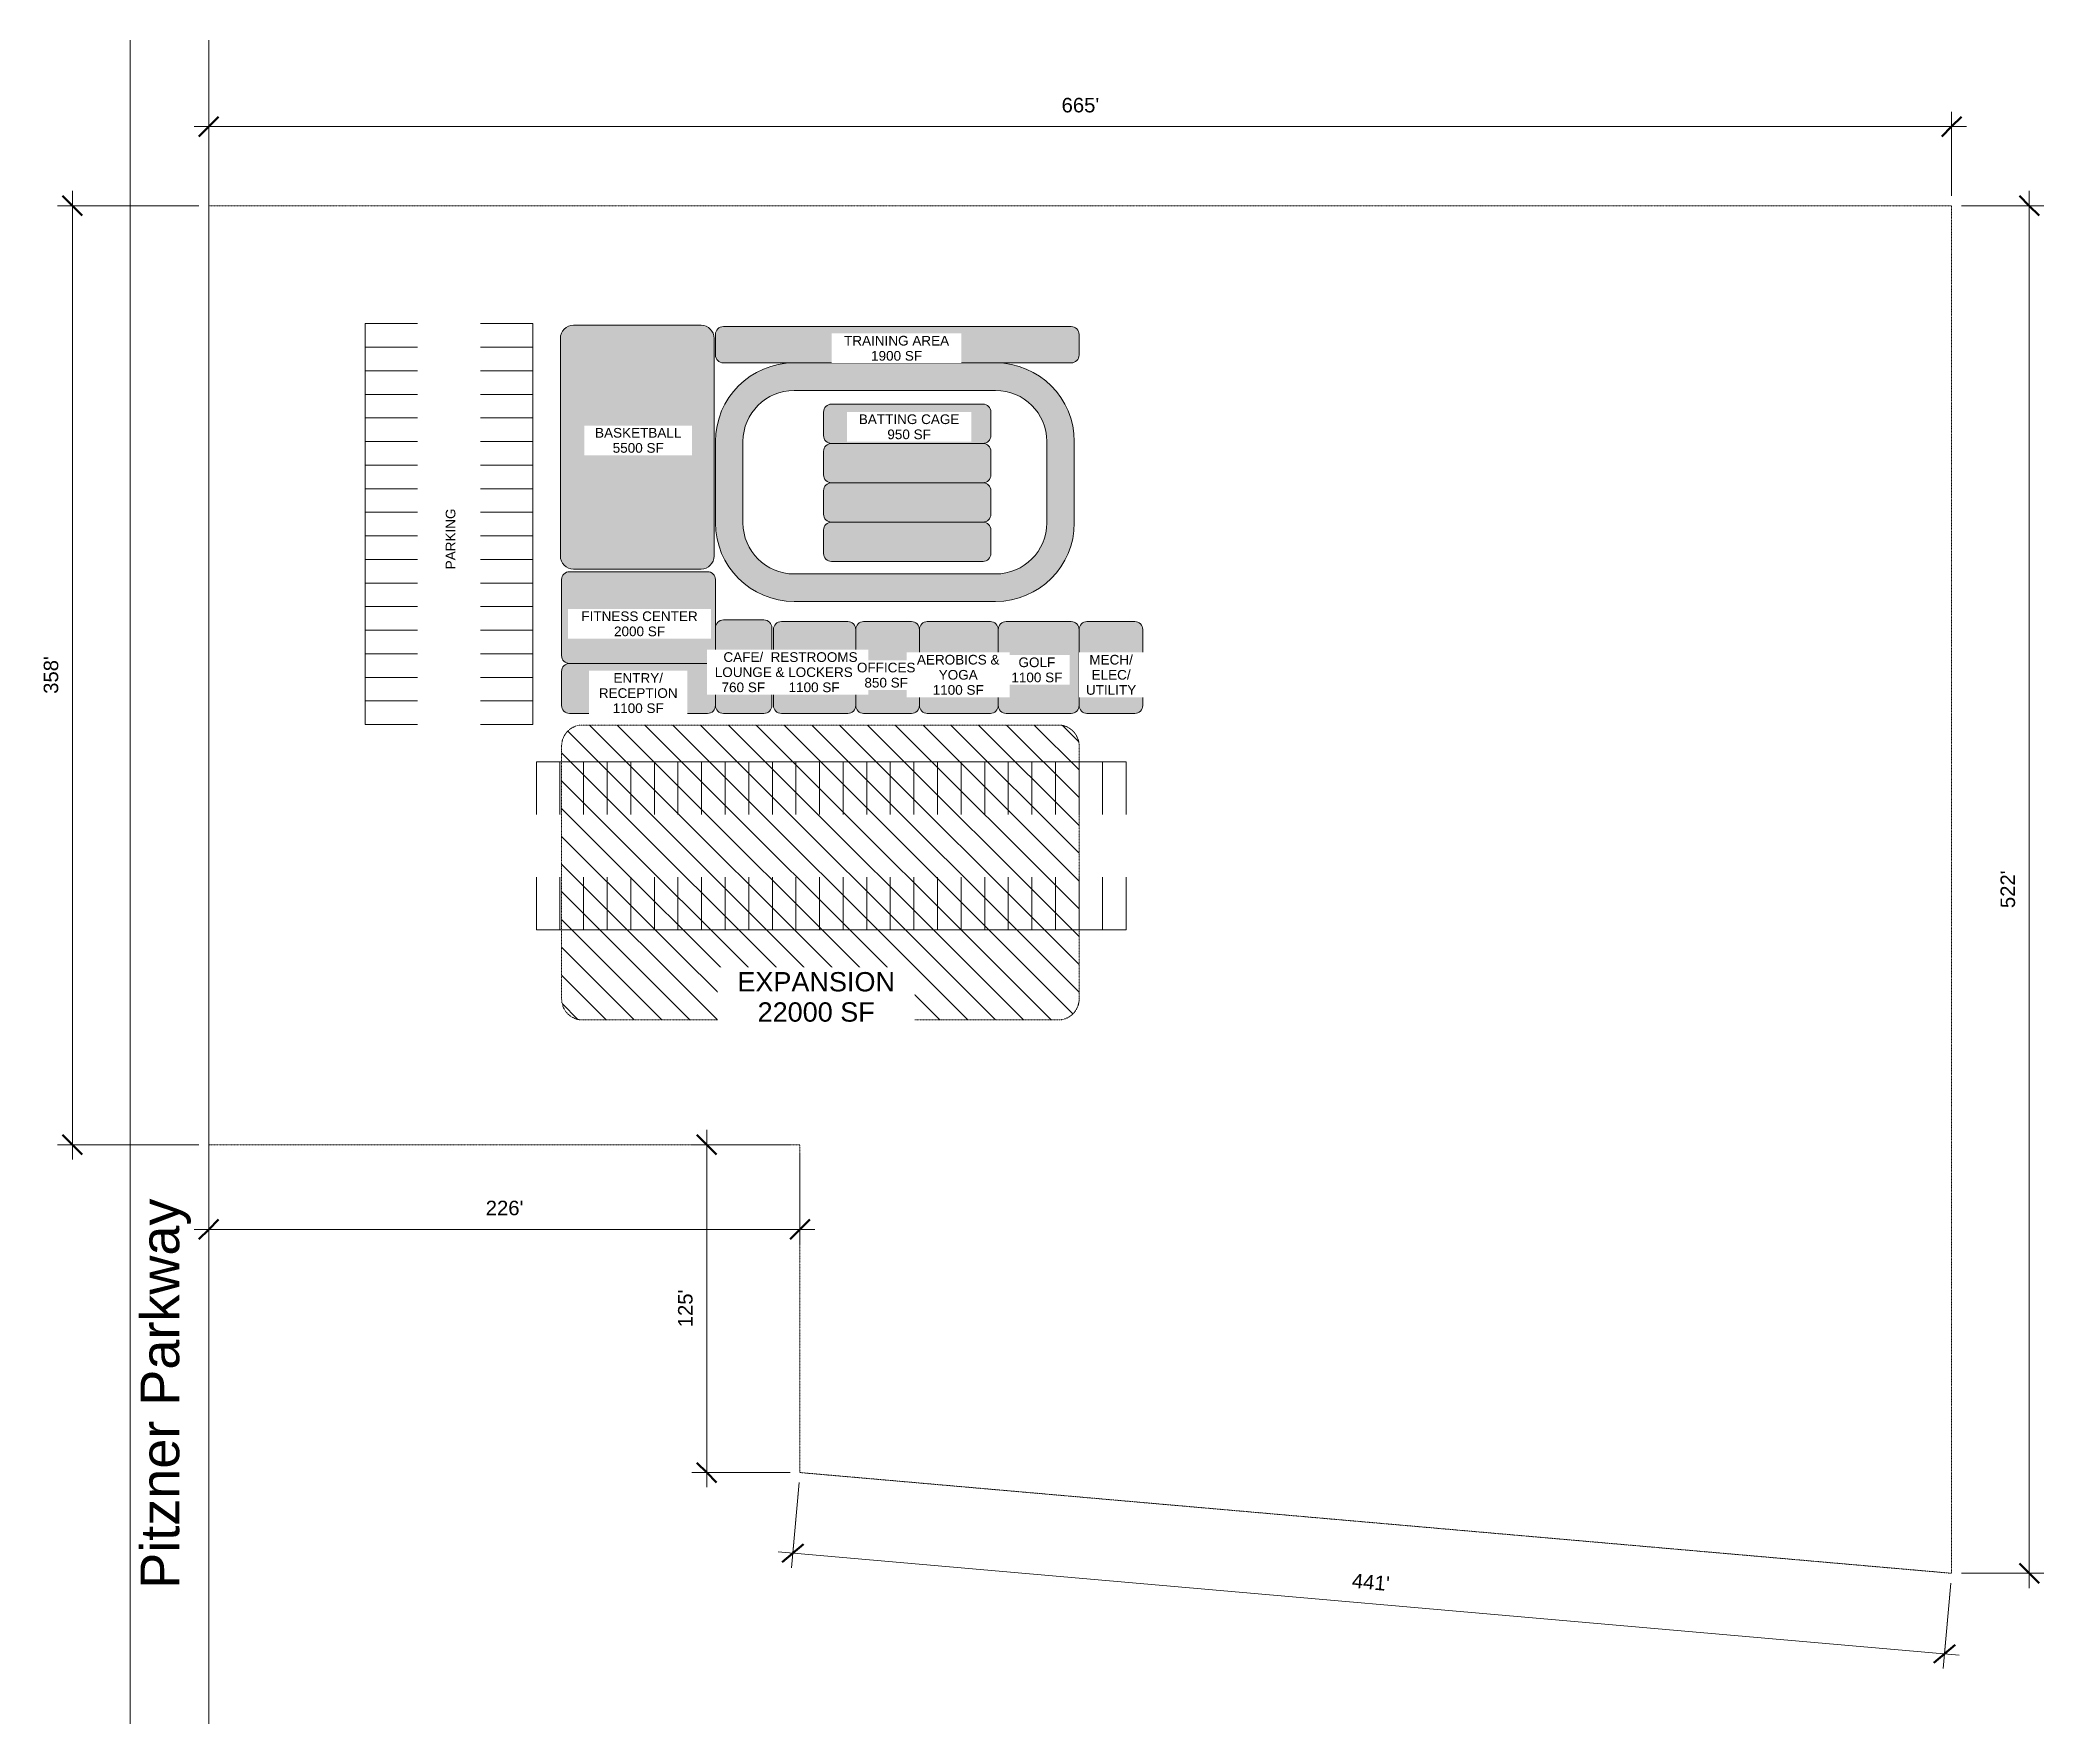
# Model space of a CAD drawing. Header units: inches. Extents: x -7427 to 42674, y -36022 to 16764.
# Drawn here: x -3704 to 5469, y -26422 to -18712 of the extents above; entities that cross this region are included whole.
import ezdxf

# ---------------------------------------------------------------- set-up
doc = ezdxf.new("R2010")
doc.units = ezdxf.units.IN
doc.header["$MEASUREMENT"] = 0
doc.linetypes.add('Hidden 1_8_', pattern=[0.1875, 0.125, -0.0625])
for name, color, linetype, lineweight in [('A-ANNO-DIMS', 211, 'Continuous', 9), ('A-ANNO-DIMS-720', 211, 'Continuous', 9), ('A-DETL-GENF', 92, 'Continuous', 9), ('A-DETL-HDLN', 90, 'Hidden 1_8_', 9), ('A-DETL-MEDM', 33, 'Continuous', 9), ('A-DETL-WIDE', 214, 'Continuous', 15), ('G-ANNO-TEXT', 231, 'Continuous', 9), ('L-SITE', 91, 'Continuous', 9)]:
    doc.layers.add(name, color=color, linetype=linetype, lineweight=lineweight)
doc.styles.add('Arial', font='arial.ttf', dxfattribs={"height": 44.258982})
doc.styles.add('Arial_1', font='arial.ttf', dxfattribs={"height": 88.517964})
doc.styles.add('Arial_2', font='arial.ttf', dxfattribs={"height": 66.388473})
doc.styles.add('Arial_3', font='arial.ttf', dxfattribs={"height": 177.035928})
doc.dimstyles.new('Linear_-_3_32__Arial', dxfattribs={"dimscale": 12, "dimtxt": 67.5, "dimasz": 7.5, "dimexe": 5.625, "dimexo": 3.75, "dimgap": 3.75, "dimtad": 1, "dimdec": 0, "dimrnd": 12, "dimzin": 1, "dimdsep": 46, "dimlunit": 4, "dimtxsty": 'Arial_2', "dimblk1": 'OBLIQUE', "dimblk2": 'OBLIQUE', "dimsah": 1, "dimcen": 0.09, "dimdle": 5.625, "dimazin": 0, "dimtfac": 1, "dimtdec": 4, "dimtix": 1, "dimtmove": 0, "dimatfit": 3, "dimfxl": 0, "dimtvp": 1, "dimfrac": 2, "dimtolj": 1, "dimtzin": 0, "dimarcsym": 0})

msp = doc.modelspace()

# ---------------------------------------------------------------- texts
at = {"layer": 'G-ANNO-TEXT', "color": 7, "insert": (-1846.9, -20995.7), "char_height": 44.26, "width": 331.02, "attachment_point": 2, "rotation": 90, "line_spacing_factor": 0.938532, "style": 'Arial', "bg_fill": 3, "box_fill_scale": 1.25, "bg_fill_color": 0, "bg_fill_transparency": 0}
msp.add_mtext('PARKING', dxfattribs=at)

# ---------------------------------------------------------------- blocks, each defined once
blk = doc.blocks.new('Parking_Stall_Multiple - Parking_Stall_Multiple-256668-Level 1')
at = {"layer": 'L-SITE'}
for p, q in [((0, 2592), (0, 2700)), ((0, 2700), (240, 2700)), ((0, 2592), (240, 2592)), ((0, 2484.2), (0, 2592)), ((0, 2592), (240, 2592)), ((0, 2484), (240, 2484)), ((0, 2376), (0, 2484)), ((0, 2484), (240, 2484)), ((0, 2376), (240, 2376)), ((0, 2268), (0, 2376)), ((0, 2376), (240, 2376)), ((0, 2268), (240, 2268)), ((0, 2160), (0, 2268)), ((0, 2268), (240, 2268)), ((0, 2160), (240, 2160)), ((0, 2052), (0, 2160)), ((0, 2160), (240, 2160)), ((0, 2052), (240, 2052)), ((0, 1944), (0, 2052)), ((0, 2052), (240, 2052)), ((0, 1944), (240, 1944)), ((0, 1836), (0, 1944)), ((0, 1944), (240, 1944)), ((0, 1836), (240, 1836)), ((0, 1728), (0, 1836)), ((0, 1836), (240, 1836)), ((0, 1728), (240, 1728)), ((0, 1620), (0, 1728)), ((0, 1728), (240, 1728)), ((0, 1620), (240, 1620)), ((0, 1512), (0, 1620)), ((0, 1620), (240, 1620)), ((0, 1512), (240, 1512)), ((0, 1404), (0, 1512)), ((0, 1512), (240, 1512)), ((0, 1404), (240, 1404)), ((0, 1296), (0, 1404)), ((0, 1404), (240, 1404)), ((0, 1296), (240, 1296)), ((0, 1188), (0, 1296)), ((0, 1296), (240, 1296)), ((0, 1188), (240, 1188)), ((0, 1080), (0, 1188)), ((0, 1188), (240, 1188)), ((0, 1080), (240, 1080)), ((0, 972), (0, 1080)), ((0, 1080), (240, 1080)), ((0, 972), (240, 972)), ((0, 864), (0, 972)), ((0, 972), (240, 972)), ((0, 864), (240, 864)), ((0, 756), (0, 864)), ((0, 864), (240, 864)), ((0, 756), (240, 756)), ((0, 648), (0, 756)), ((0, 756), (240, 756)), ((0, 648), (240, 648)), ((0, 540), (0, 648)), ((0, 648), (240, 648)), ((0, 540), (240, 540)), ((0, 432), (0, 540)), ((0, 540), (240, 540)), ((0, 432), (240, 432)), ((0, 324), (0, 432)), ((0, 432), (240, 432)), ((0, 324), (240, 324)), ((0, 216), (0, 324)), ((0, 324), (240, 324)), ((0, 216), (240, 216)), ((0, 115.6), (0, 216)), ((0, 216), (240, 216)), ((0, 108), (0, 115.6)), ((0, 108), (240, 108)), ((0, 0), (0, 108)), ((0, 108), (240, 108)), ((0, 0), (240, 0))]:
    blk.add_line(p, q, dxfattribs=at)
blk = doc.blocks.new('Parking_Stall_Multiple - Parking_Stall_Multiple-256723-Level 1')
at = {"layer": 'L-SITE'}
for p, q in [((0, 0), (0, -108)), ((0, 0), (240, 0)), ((0, -108), (0, -115.6)), ((0, -108), (240, -108)), ((0, -108), (240, -108)), ((0, -115.6), (0, -216)), ((0, -216), (0, -324)), ((0, -216), (240, -216)), ((0, -216), (240, -216)), ((0, -324), (0, -432)), ((0, -324), (240, -324)), ((0, -324), (240, -324)), ((0, -432), (0, -540)), ((0, -432), (240, -432)), ((0, -432), (240, -432)), ((0, -540), (0, -648)), ((0, -540), (240, -540)), ((0, -540), (240, -540)), ((0, -648), (0, -756)), ((0, -648), (240, -648)), ((0, -648), (240, -648)), ((0, -756), (0, -864)), ((0, -756), (240, -756)), ((0, -756), (240, -756)), ((0, -864), (0, -972)), ((0, -864), (240, -864)), ((0, -864), (240, -864)), ((0, -972), (0, -1080)), ((0, -972), (240, -972)), ((0, -972), (240, -972)), ((0, -1080), (0, -1188)), ((0, -1080), (240, -1080)), ((0, -1080), (240, -1080)), ((0, -1188), (0, -1296)), ((0, -1188), (240, -1188)), ((0, -1188), (240, -1188)), ((0, -1296), (0, -1404)), ((0, -1296), (240, -1296)), ((0, -1296), (240, -1296)), ((0, -1404), (0, -1512)), ((0, -1404), (240, -1404)), ((0, -1404), (240, -1404)), ((0, -1512), (0, -1620)), ((0, -1512), (240, -1512)), ((0, -1512), (240, -1512)), ((0, -1620), (0, -1728)), ((0, -1620), (240, -1620)), ((0, -1620), (240, -1620)), ((0, -1728), (0, -1836)), ((0, -1728), (240, -1728)), ((0, -1728), (240, -1728)), ((0, -1836), (0, -1944)), ((0, -1836), (240, -1836)), ((0, -1836), (240, -1836)), ((0, -1944), (0, -2052)), ((0, -1944), (240, -1944)), ((0, -1944), (240, -1944)), ((0, -2052), (0, -2160)), ((0, -2052), (240, -2052)), ((0, -2052), (240, -2052)), ((0, -2160), (0, -2268)), ((0, -2160), (240, -2160)), ((0, -2160), (240, -2160)), ((0, -2268), (0, -2376)), ((0, -2268), (240, -2268)), ((0, -2268), (240, -2268)), ((0, -2376), (0, -2484)), ((0, -2376), (240, -2376)), ((0, -2376), (240, -2376)), ((0, -2484), (240, -2484)), ((0, -2484), (240, -2484)), ((0, -2484.2), (0, -2592)), ((0, -2592), (0, -2700)), ((0, -2592), (240, -2592)), ((0, -2592), (240, -2592)), ((0, -2700), (240, -2700))]:
    blk.add_line(p, q, dxfattribs=at)
blk = doc.blocks.new('Parking_Stall_Multiple - Parking_Stall_Multiple-251897-Level 1')
at = {"layer": 'L-SITE'}
for p, q in [((0, 1728), (0, 1836)), ((0, 1836), (240, 1836)), ((0, 1728), (240, 1728)), ((0, 1620), (0, 1728)), ((0, 1728), (240, 1728)), ((0, 1620), (240, 1620)), ((0, 1512), (0, 1620)), ((0, 1620), (240, 1620)), ((0, 1512), (240, 1512)), ((0, 1404), (0, 1512)), ((0, 1512), (240, 1512)), ((0, 1404), (240, 1404)), ((0, 1296), (0, 1404)), ((0, 1404), (240, 1404)), ((0, 1296), (240, 1296)), ((0, 1188), (0, 1296)), ((0, 1296), (240, 1296)), ((0, 1188), (240, 1188)), ((0, 1080), (0, 1188)), ((0, 1188), (240, 1188)), ((0, 1080), (240, 1080)), ((0, 972), (0, 1080)), ((0, 1080), (240, 1080)), ((0, 972), (240, 972)), ((0, 864), (0, 972)), ((0, 972), (240, 972)), ((0, 864), (240, 864)), ((0, 756), (0, 864)), ((0, 864), (240, 864)), ((0, 756), (240, 756)), ((0, 648), (0, 756)), ((0, 756), (240, 756)), ((0, 648), (240, 648)), ((0, 540), (0, 648)), ((0, 648), (240, 648)), ((0, 540), (240, 540)), ((0, 432), (0, 540)), ((0, 540), (240, 540)), ((0, 432), (240, 432)), ((0, 324), (0, 432)), ((0, 432), (240, 432)), ((0, 324), (240, 324)), ((0, 216), (0, 324)), ((0, 324), (240, 324)), ((0, 216), (240, 216)), ((0, 108), (0, 216)), ((0, 216), (240, 216)), ((0, 108), (240, 108)), ((0, 0), (0, 108)), ((0, 108), (240, 108)), ((0, 0), (240, 0))]:
    blk.add_line(p, q, dxfattribs=at)
blk = doc.blocks.new('Parking_Stall_Multiple - Parking_Stall_Multiple-251970-Level 1')
at = {"layer": 'L-SITE'}
for p, q in [((0, 0), (0, -108)), ((0, 0), (240, 0)), ((0, -108), (0, -216)), ((0, -108), (240, -108)), ((0, -108), (240, -108)), ((0, -216), (0, -324)), ((0, -216), (240, -216)), ((0, -216), (240, -216)), ((0, -324), (0, -432)), ((0, -324), (240, -324)), ((0, -324), (240, -324)), ((0, -432), (0, -540)), ((0, -432), (240, -432)), ((0, -432), (240, -432)), ((0, -540), (0, -648)), ((0, -540), (240, -540)), ((0, -540), (240, -540)), ((0, -648), (0, -756)), ((0, -648), (240, -648)), ((0, -648), (240, -648)), ((0, -756), (0, -864)), ((0, -756), (240, -756)), ((0, -756), (240, -756)), ((0, -864), (0, -972)), ((0, -864), (240, -864)), ((0, -864), (240, -864)), ((0, -972), (0, -1080)), ((0, -972), (240, -972)), ((0, -972), (240, -972)), ((0, -1080), (0, -1188)), ((0, -1080), (240, -1080)), ((0, -1080), (240, -1080)), ((0, -1188), (0, -1296)), ((0, -1188), (240, -1188)), ((0, -1188), (240, -1188)), ((0, -1296), (0, -1404)), ((0, -1296), (240, -1296)), ((0, -1296), (240, -1296)), ((0, -1404), (0, -1512)), ((0, -1404), (240, -1404)), ((0, -1404), (240, -1404)), ((0, -1512), (0, -1620)), ((0, -1512), (240, -1512)), ((0, -1512), (240, -1512)), ((0, -1620), (0, -1728)), ((0, -1620), (240, -1620)), ((0, -1620), (240, -1620)), ((0, -1728), (0, -1836)), ((0, -1728), (240, -1728)), ((0, -1728), (240, -1728)), ((0, -1836), (240, -1836))]:
    blk.add_line(p, q, dxfattribs=at)
blk = doc.blocks.new('DIMBLOCK7-Level 1')
at = {"layer": 'A-ANNO-DIMS-720', "lineweight": 50}
for p, q in [((5401.1, -19470.1), (5356.1, -19425.1)), ((5401.1, -19470.1), (5446.1, -19515.1)), ((5401.1, -25732), (5356.1, -25687)), ((5401.1, -25732), (5446.1, -25777))]:
    blk.add_line(p, q, dxfattribs=at)
at = {"layer": 'A-ANNO-DIMS-720'}
for p, q in [((5401.1, -19402.6), (5401.1, -25799.5)), ((5091.1, -19470.1), (5468.6, -19470.1)), ((5401.1, -19470.1), (5091.1, -19470.1)), ((5091.1, -25732), (5468.6, -25732)), ((5401.1, -25732), (5091.1, -25732))]:
    blk.add_line(p, q, dxfattribs=at)
at = {"layer": 'A-ANNO-DIMS-720', "color": 0, "insert": (5269.9, -22686.2), "char_height": 66.39, "width": 204.369, "attachment_point": 1, "rotation": 90, "line_spacing_factor": 0.938532, "style": 'Arial_2', "bg_fill": 3, "box_fill_scale": 1.25, "bg_fill_color": 0, "bg_fill_transparency": 0}
blk.add_mtext("522'", dxfattribs=at)
blk = doc.blocks.new('_Oblique')
at = {"color": 0, "linetype": 'ByBlock', "lineweight": -2}
blk.add_line((-0.5, -0.5), (0.5, 0.5), dxfattribs=at)
blk = doc.blocks.new('DIMBLOCK8-Level 1')
at = {"layer": 'A-ANNO-DIMS-720'}
for p, q in [((-229.5, -25315.6), (-263.8, -25706.8)), ((-257.9, -25639.5), (-229.5, -25315.6)), ((-325.1, -25633.7), (5081.1, -26106.6)), ((5042.2, -25776.8), (5008, -26168)), ((5013.8, -26100.8), (5042.2, -25776.8))]:
    blk.add_line(p, q, dxfattribs=at)
at = {"layer": 'A-ANNO-DIMS-720', "lineweight": 50}
for p, q in [((-257.9, -25639.5), (-306.6, -25680.5)), ((-257.9, -25639.5), (-209.1, -25598.6)), ((5013.8, -26100.8), (4965.1, -26141.7)), ((5013.8, -26100.8), (5062.6, -26059.9))]:
    blk.add_line(p, q, dxfattribs=at)
at = {"layer": 'A-ANNO-DIMS-720', "color": 0, "insert": (2304.6, -25732.1), "char_height": 66.39, "width": 204.369, "attachment_point": 1, "rotation": 355, "line_spacing_factor": 0.938532, "style": 'Arial_2', "bg_fill": 3, "box_fill_scale": 1.25, "bg_fill_color": 0, "bg_fill_transparency": 0}
blk.add_mtext("441'", dxfattribs=at)
blk = doc.blocks.new('DIMBLOCK9-Level 1')
at = {"layer": 'A-ANNO-DIMS-720', "lineweight": 50}
for p, q in [((-652.4, -23769.7), (-697.4, -23724.7)), ((-652.4, -23769.7), (-607.4, -23814.7)), ((-652.4, -25270.7), (-697.4, -25225.7)), ((-652.4, -25270.7), (-607.4, -25315.7))]:
    blk.add_line(p, q, dxfattribs=at)
at = {"layer": 'A-ANNO-DIMS-720'}
for p, q in [((-652.4, -25338.2), (-652.4, -23702.2)), ((-270.6, -23769.7), (-719.9, -23769.7)), ((-652.4, -23769.7), (-270.6, -23769.7)), ((-270.6, -25270.7), (-719.9, -25270.7)), ((-652.4, -25270.7), (-270.6, -25270.7))]:
    blk.add_line(p, q, dxfattribs=at)
at = {"layer": 'A-ANNO-DIMS-720', "color": 0, "insert": (-783.6, -24605.4), "char_height": 66.39, "width": 204.369, "attachment_point": 1, "rotation": 90, "line_spacing_factor": 0.938532, "style": 'Arial_2', "bg_fill": 3, "box_fill_scale": 1.25, "bg_fill_color": 0, "bg_fill_transparency": 0}
blk.add_mtext("125'", dxfattribs=at)
blk = doc.blocks.new('DIMBLOCK52-Level 1')
at = {"layer": 'A-ANNO-DIMS-720'}
for p, q in [((-2931.6, -23814.7), (-2931.6, -24224.7)), ((-2931.6, -24157.2), (-2931.6, -23814.7)), ((-225.6, -23814.7), (-225.6, -24224.7)), ((-225.6, -24157.2), (-225.6, -23814.7)), ((-158.1, -24157.2), (-2999.1, -24157.2))]:
    blk.add_line(p, q, dxfattribs=at)
at = {"layer": 'A-ANNO-DIMS-720', "lineweight": 50}
for p, q in [((-2931.6, -24157.2), (-2886.6, -24112.2)), ((-225.6, -24157.2), (-180.6, -24112.2)), ((-2931.6, -24157.2), (-2976.6, -24202.2)), ((-225.6, -24157.2), (-270.6, -24202.2))]:
    blk.add_line(p, q, dxfattribs=at)
at = {"layer": 'A-ANNO-DIMS-720', "color": 0, "insert": (-1663.8, -24026.1), "char_height": 66.39, "width": 204.369, "attachment_point": 1, "line_spacing_factor": 0.938532, "style": 'Arial_2', "bg_fill": 3, "box_fill_scale": 1.25, "bg_fill_color": 0, "bg_fill_transparency": 0}
blk.add_mtext("226'", dxfattribs=at)
blk = doc.blocks.new('DIMBLOCK53-Level 1')
at = {"layer": 'A-ANNO-DIMS-720'}
for p, q in [((-2931.6, -19425.1), (-2931.6, -19039.9)), ((5046.1, -19425.1), (5046.1, -19039.9)), ((-2999.1, -19107.4), (5113.6, -19107.4)), ((-2931.6, -19107.4), (-2931.6, -19425.1)), ((5046.1, -19107.4), (5046.1, -19425.1))]:
    blk.add_line(p, q, dxfattribs=at)
at = {"layer": 'A-ANNO-DIMS-720', "lineweight": 50}
for p, q in [((-2931.6, -19107.4), (-2886.6, -19062.4)), ((5046.1, -19107.4), (5091.1, -19062.4)), ((-2931.6, -19107.4), (-2976.6, -19152.4)), ((5046.1, -19107.4), (5001.1, -19152.4))]:
    blk.add_line(p, q, dxfattribs=at)
at = {"layer": 'A-ANNO-DIMS-720', "color": 0, "insert": (972.1, -18976.3), "char_height": 66.39, "width": 204.369, "attachment_point": 1, "line_spacing_factor": 0.938532, "style": 'Arial_2', "bg_fill": 3, "box_fill_scale": 1.25, "bg_fill_color": 0, "bg_fill_transparency": 0}
blk.add_mtext("665'", dxfattribs=at)
blk = doc.blocks.new('DIMBLOCK54-Level 1')
at = {"layer": 'A-ANNO-DIMS-720', "lineweight": 50}
for p, q in [((-3556, -19470.1), (-3601, -19425.1)), ((-3556, -19470.1), (-3511, -19515.1)), ((-3556, -23769.7), (-3601, -23724.7)), ((-3556, -23769.7), (-3511, -23814.7))]:
    blk.add_line(p, q, dxfattribs=at)
at = {"layer": 'A-ANNO-DIMS-720'}
for p, q in [((-3556, -19402.6), (-3556, -23837.2)), ((-2976.6, -19470.1), (-3623.5, -19470.1)), ((-3556, -19470.1), (-2976.6, -19470.1)), ((-2976.6, -23769.7), (-3623.5, -23769.7)), ((-3556, -23769.7), (-2976.6, -23769.7))]:
    blk.add_line(p, q, dxfattribs=at)
at = {"layer": 'A-ANNO-DIMS-720', "color": 0, "insert": (-3687.1, -21705), "char_height": 66.39, "width": 204.369, "attachment_point": 1, "rotation": 90, "line_spacing_factor": 0.938532, "style": 'Arial_2', "bg_fill": 3, "box_fill_scale": 1.25, "bg_fill_color": 0, "bg_fill_transparency": 0}
blk.add_mtext("358'", dxfattribs=at)

# ---------------------------------------------------------------- hatches: boundary and pattern name
at = {"layer": 'A-DETL-GENF'}
for color, points in [(253, [(-1262.3, -21134), (-673, -21133.8), (-667.8, -21133.1), (-662.2, -21131.8), (-657.7, -21130.4), (-652.8, -21128.4), (-648.2, -21126), (-643.8, -21123.1), (-639.6, -21120), (-635.8, -21116.4), (-632.2, -21112.6), (-629, -21108.4), (-626.2, -21104), (-623.8, -21099.4), (-621.8, -21094.5), (-620.2, -21089.5), (-619.1, -21084.4), (-618.4, -21079.2), (-618.2, -21074), (-618.4, -20072.4), (-619.1, -20067.2), (-620.2, -20062.1), (-621.8, -20057.1), (-623.8, -20052.3), (-626.2, -20047.6), (-629, -20043.2), (-632.2, -20039.1), (-635.8, -20035.2), (-639.6, -20031.7), (-643.8, -20028.5), (-648.2, -20025.7), (-652.8, -20023.3), (-657.7, -20021.3), (-662.7, -20019.7), (-667.8, -20018.5), (-673, -20017.9), (-678.2, -20017.6), (-1267.5, -20017.9), (-1272.7, -20018.5), (-1277.8, -20019.7), (-1282.8, -20021.3), (-1287.7, -20023.3), (-1292.3, -20025.7), (-1296.7, -20028.5), (-1300.9, -20031.7), (-1304.7, -20035.2), (-1309.3, -20040.4), (-1311.5, -20043.2), (-1314.3, -20047.6), (-1316.7, -20052.3), (-1318.7, -20057.1), (-1320.3, -20062.1), (-1321.4, -20067.2), (-1322.1, -20072.4), (-1322.3, -20077.6), (-1322.1, -21079.2), (-1321.4, -21084.4), (-1320.3, -21089.5), (-1318.7, -21094.5), (-1316.7, -21099.4), (-1314.3, -21104), (-1309.3, -21111.3), (-1308.3, -21112.6), (-1304.7, -21116.4), (-1300.9, -21120), (-1296.7, -21123.1), (-1292.3, -21126), (-1287.7, -21128.4), (-1282.8, -21130.4), (-1277.8, -21131.9), (-1272.7, -21133.1), (-1267.5, -21133.8)]), (253, [(1016.3, -20189.8), (1020.3, -20189.6), (1024.3, -20188.9), (1028.2, -20187.8), (1031.9, -20186.3), (1035.4, -20184.3), (1038.7, -20182), (1041.7, -20179.3), (1044.4, -20176.3), (1046.8, -20173), (1048.7, -20169.4), (1050.3, -20165.7), (1051.4, -20161.8), (1052.1, -20157.9), (1052.3, -20153.8), (1052.1, -20055.8), (1051.4, -20051.8), (1050.3, -20047.9), (1048.7, -20044.2), (1046.8, -20040.7), (1044.4, -20037.4), (1041.7, -20034.4), (1038.7, -20031.7), (1035.4, -20029.3), (1031.9, -20027.4), (1028.2, -20025.8), (1024.3, -20024.7), (1020.3, -20024), (1016.3, -20023.8), (-580.2, -20024), (-584.2, -20024.7), (-588.1, -20025.8), (-591.8, -20027.4), (-595.4, -20029.3), (-598.7, -20031.7), (-601.7, -20034.4), (-604.4, -20037.4), (-606.7, -20040.7), (-608.7, -20044.2), (-610.2, -20047.9), (-611.3, -20051.8), (-612, -20055.8), (-612.2, -20059.8), (-612, -20157.9), (-611.3, -20161.8), (-610.2, -20165.7), (-608.7, -20169.4), (-606.7, -20173), (-604.4, -20176.3), (-601.7, -20179.3), (-598.7, -20182), (-595.4, -20184.3), (-591.8, -20186.3), (-588.1, -20187.8), (-584.2, -20188.9), (-580.2, -20189.6), (-576.2, -20189.8), (847.8, -20189.8)]), (253, [(612.5, -20558.7), (616.6, -20558.5), (620.5, -20557.8), (624.4, -20556.7), (628.2, -20555.2), (632.1, -20553), (635, -20550.9), (638.5, -20547.6), (640.7, -20545.2), (643, -20541.9), (645, -20538.4), (646.5, -20534.6), (647.6, -20530.8), (648.3, -20526.8), (648.5, -20522.7), (648.3, -20410.6), (647.6, -20406.6), (646.5, -20402.8), (645, -20399), (643, -20395.5), (640.7, -20392.2), (638, -20389.2), (635, -20386.5), (631.7, -20384.2), (628.2, -20382.2), (624.4, -20380.7), (620.5, -20379.6), (616.6, -20378.9), (612.5, -20378.7), (-85.3, -20378.9), (-89.3, -20379.6), (-93.1, -20380.7), (-96.9, -20382.2), (-100.4, -20384.2), (-103.7, -20386.5), (-106.7, -20389.2), (-109.4, -20392.2), (-111.7, -20395.5), (-113.7, -20399), (-115.2, -20402.8), (-116.3, -20406.6), (-117, -20410.6), (-117.2, -20414.7), (-117, -20526.8), (-116.3, -20530.8), (-115.2, -20534.6), (-113.7, -20538.4), (-111.7, -20541.9), (-109.4, -20545.2), (-106.7, -20548.2), (-103.7, -20550.9), (-100.4, -20553.2), (-96.9, -20555.2), (-93.1, -20556.7), (-89.3, -20557.8), (-85.3, -20558.5), (-81.2, -20558.7), (416.4, -20558.7)]), (253, [(416.4, -20738.8), (616.6, -20738.6), (620.5, -20737.9), (624.4, -20736.8), (628.2, -20735.3), (632.1, -20733), (635, -20731), (638, -20728.3), (640.7, -20725.3), (643, -20722), (645, -20718.5), (646.5, -20714.7), (647.6, -20710.8), (648.3, -20706.9), (648.5, -20702.8), (648.3, -20590.7), (647.6, -20586.7), (646.5, -20582.9), (645, -20579.1), (643, -20575.6), (640.7, -20572.3), (638, -20569.3), (635, -20566.6), (631.7, -20564.3), (628.2, -20562.3), (624.4, -20560.8), (620.5, -20559.6), (616.6, -20559), (612.5, -20558.7), (-85.3, -20559), (-89.3, -20559.6), (-93.1, -20560.8), (-96.9, -20562.3), (-100.4, -20564.3), (-103.7, -20566.6), (-106.7, -20569.3), (-109.4, -20572.3), (-111.7, -20575.6), (-113.7, -20579.1), (-115.2, -20582.9), (-116.3, -20586.7), (-117, -20590.7), (-117.2, -20594.7), (-117, -20706.9), (-116.3, -20710.8), (-115.2, -20714.7), (-113.7, -20718.5), (-111.7, -20722), (-109.4, -20725.3), (-106.7, -20728.3), (-103.7, -20731), (-100.4, -20733.3), (-96.9, -20735.3), (-93.1, -20736.8), (-89.3, -20737.9), (-85.3, -20738.6), (-81.2, -20738.8), (-15, -20738.8)]), (253, [(416.4, -20918.9), (616.6, -20918.7), (620.5, -20918), (624.4, -20916.9), (628.2, -20915.4), (631.7, -20913.4), (635, -20911.1), (638, -20908.4), (640.7, -20905.4), (643, -20902.1), (645, -20898.5), (646.5, -20894.8), (647.6, -20890.9), (648.3, -20886.9), (648.5, -20882.9), (648.3, -20770.8), (647.6, -20766.8), (646.5, -20762.9), (645, -20759.2), (643, -20755.7), (640.7, -20752.4), (638, -20749.4), (635, -20746.7), (631.7, -20744.3), (628.2, -20742.4), (624.4, -20740.9), (620.5, -20739.7), (616.6, -20739.1), (612.5, -20738.8), (-85.3, -20739.1), (-89.3, -20739.7), (-93.1, -20740.9), (-96.9, -20742.4), (-100.4, -20744.3), (-103.7, -20746.7), (-106.7, -20749.4), (-109.4, -20752.4), (-111.7, -20755.7), (-113.7, -20759.2), (-115.2, -20762.9), (-116.3, -20766.8), (-117, -20770.8), (-117.2, -20774.8), (-117, -20886.9), (-116.3, -20890.9), (-115.2, -20894.8), (-113.7, -20898.5), (-111.7, -20902.1), (-109.4, -20905.4), (-106.7, -20908.4), (-103.7, -20911.1), (-100.4, -20913.4), (-96.9, -20915.4), (-93.1, -20916.9), (-89.3, -20918), (-85.3, -20918.7), (-81.2, -20918.9), (-15, -20918.9)]), (253, [(416.4, -21099), (616.6, -21098.8), (620.5, -21098.1), (624.4, -21097), (628.2, -21095.4), (632.1, -21093.2), (635, -21091.1), (638, -21088.5), (640.7, -21085.4), (643, -21082.2), (645, -21078.6), (646.5, -21074.9), (647.6, -21071), (648.3, -21067), (648.5, -21063), (648.3, -20950.9), (647.6, -20946.9), (646.5, -20943), (645, -20939.3), (643, -20935.8), (640.7, -20932.5), (638, -20929.5), (635, -20926.8), (631.7, -20924.4), (628.2, -20922.5), (624.4, -20920.9), (620.5, -20919.8), (616.6, -20919.1), (612.5, -20918.9), (-85.3, -20919.1), (-89.3, -20919.8), (-93.1, -20920.9), (-96.9, -20922.5), (-100.4, -20924.4), (-103.7, -20926.8), (-106.7, -20929.5), (-109.4, -20932.5), (-111.7, -20935.8), (-113.7, -20939.3), (-115.2, -20943), (-116.3, -20946.9), (-117, -20950.9), (-117.2, -20954.9), (-117, -21067), (-116.3, -21071), (-115.2, -21074.9), (-113.7, -21078.6), (-111.7, -21082.2), (-109.4, -21085.4), (-106.7, -21088.5), (-103.7, -21091.1), (-100.4, -21093.5), (-96.9, -21095.4), (-93.1, -21097), (-89.3, -21098.1), (-85.3, -21098.8), (-81.2, -21099), (-15, -21099)]), (253, [(-877.9, -21566.1), (-644.2, -21565.8), (-640.2, -21565.2), (-636.3, -21564.1), (-632.6, -21562.5), (-629.1, -21560.6), (-625.8, -21558.2), (-622.8, -21555.5), (-620.1, -21552.5), (-617.7, -21549.2), (-615.8, -21545.7), (-614.2, -21542), (-613.1, -21538.1), (-612.4, -21534.1), (-612.2, -21530.1), (-612.4, -21177.9), (-613.1, -21173.9), (-614.2, -21170.1), (-615.8, -21166.3), (-617.7, -21162.8), (-620.1, -21159.5), (-622.8, -21156.5), (-625.8, -21153.8), (-629.1, -21151.5), (-632.6, -21149.5), (-636.3, -21148), (-640.2, -21146.8), (-644.2, -21146.2), (-648.2, -21145.9), (-1284.4, -21146.2), (-1288.4, -21146.8), (-1292.2, -21148), (-1296, -21149.5), (-1299.5, -21151.5), (-1302.8, -21153.8), (-1305.8, -21156.5), (-1309.3, -21160.6), (-1310.8, -21162.8), (-1312.8, -21166.3), (-1314.3, -21170.1), (-1315.4, -21173.9), (-1316.1, -21177.9), (-1316.3, -21181.9), (-1316.1, -21534.1), (-1315.4, -21538.1), (-1314.3, -21542), (-1312.8, -21545.7), (-1309.3, -21551.4), (-1308.5, -21552.5), (-1305.8, -21555.5), (-1302.8, -21558.2), (-1299.5, -21560.6), (-1296, -21562.5), (-1292.2, -21564.1), (-1288.4, -21565.2), (-1284.4, -21565.8), (-1280.3, -21566.1)]), (153, [(-390.2, -21794.5), (-386.2, -21794.3), (-382.2, -21793.6), (-378.3, -21792.5), (-374.6, -21790.9), (-371.1, -21789), (-367.8, -21786.6), (-364.8, -21783.9), (-362.1, -21780.9), (-359.7, -21777.6), (-357.8, -21774.1), (-356.2, -21770.4), (-355.1, -21766.5), (-354.4, -21762.5), (-354.2, -21758.5), (-354.4, -21399), (-355.1, -21395), (-356.2, -21391.2), (-357.8, -21387.4), (-359.7, -21383.9), (-362.1, -21380.6), (-364.8, -21377.6), (-367.8, -21374.9), (-371.1, -21372.6), (-374.6, -21370.6), (-378.3, -21369.1), (-382.2, -21368), (-386.2, -21367.3), (-390.2, -21367), (-580.2, -21367.3), (-584.2, -21368), (-588.1, -21369.1), (-591.8, -21370.6), (-595.4, -21372.6), (-598.7, -21374.9), (-601.7, -21377.6), (-604.4, -21380.6), (-606.7, -21383.9), (-608.7, -21387.4), (-610.2, -21391.2), (-611.3, -21395), (-612, -21399), (-612.2, -21403), (-612, -21762.5), (-611.3, -21766.5), (-610.2, -21770.4), (-608.7, -21774.1), (-606.7, -21777.6), (-604.4, -21780.9), (-601.7, -21783.9), (-598.7, -21786.6), (-595.4, -21789), (-591.8, -21790.9), (-588.1, -21792.5), (-584.2, -21793.6), (-580.2, -21794.3), (-576.2, -21794.5), (-446.5, -21794.5)]), (31, [(-6, -21794.5), (-1.9, -21794.3), (2, -21793.6), (5.9, -21792.5), (9.6, -21790.9), (13.2, -21789), (16.5, -21786.6), (19.5, -21783.9), (22.2, -21780.9), (24.5, -21777.6), (26.5, -21774.1), (28, -21770.4), (29.1, -21766.5), (29.8, -21762.5), (30, -21758.5), (29.8, -21406.3), (29.1, -21402.3), (28, -21398.5), (26.5, -21394.7), (24.5, -21391.2), (22.2, -21387.9), (19.5, -21384.9), (16.5, -21382.2), (13.2, -21379.9), (9.6, -21377.9), (5.9, -21376.4), (2, -21375.3), (-1.9, -21374.6), (-6, -21374.4), (-314.6, -21374.6), (-318.6, -21375.3), (-322.5, -21376.4), (-326.2, -21377.9), (-329.7, -21379.9), (-333, -21382.2), (-336, -21384.9), (-338.7, -21387.9), (-341.1, -21391.2), (-343, -21394.7), (-344.6, -21398.5), (-345.7, -21402.3), (-346.3, -21406.3), (-346.6, -21410.4), (-346.3, -21762.5), (-345.7, -21766.5), (-344.6, -21770.4), (-343, -21774.1), (-341.1, -21777.6), (-338.7, -21780.9), (-336, -21783.9), (-333, -21786.6), (-329.7, -21789), (-326.2, -21790.9), (-322.5, -21792.5), (-318.6, -21793.6), (-314.6, -21794.3), (-310.6, -21794.5), (-15, -21794.5)]), (253, [(66, -21794.5), (289.4, -21794.3), (293.4, -21793.6), (297.2, -21792.5), (301, -21790.9), (304.5, -21789), (307.8, -21786.6), (310.8, -21783.9), (313.5, -21780.9), (315.8, -21777.6), (317.8, -21774.1), (319.3, -21770.4), (320.4, -21766.5), (321.1, -21762.5), (321.3, -21758.5), (321.1, -21406.3), (320.4, -21402.3), (319.3, -21398.5), (317.8, -21394.7), (315.8, -21391.2), (313.5, -21387.9), (310.8, -21384.9), (307.8, -21382.2), (304.5, -21379.9), (301, -21377.9), (297.2, -21376.4), (293.4, -21375.3), (289.4, -21374.6), (285.3, -21374.4), (62, -21374.6), (58, -21375.3), (54.1, -21376.4), (50.4, -21377.9), (46.9, -21379.9), (43.6, -21382.2), (40.6, -21384.9), (37.9, -21387.9), (35.5, -21391.2), (33.6, -21394.7), (32, -21398.5), (30.9, -21402.3), (30.3, -21406.3), (30, -21410.4), (30.3, -21762.5), (30.9, -21766.5), (32, -21770.4), (33.6, -21774.1), (35.5, -21777.6), (37.9, -21780.9), (40.6, -21783.9), (43.6, -21786.6), (46.9, -21789), (50.4, -21790.9), (54.1, -21792.5), (58, -21793.6), (62, -21794.3)]), (253, [(646.1, -21794.5), (650.1, -21794.3), (654.1, -21793.6), (658, -21792.5), (661.7, -21790.9), (665.2, -21789), (668.5, -21786.6), (671.5, -21783.9), (674.2, -21780.9), (676.6, -21777.6), (678.5, -21774.1), (680.1, -21770.4), (681.2, -21766.5), (681.9, -21762.5), (682.1, -21758.5), (681.9, -21406.3), (681.2, -21402.3), (680.1, -21398.5), (678.5, -21394.7), (676.6, -21391.2), (674.2, -21387.9), (671.5, -21384.9), (668.5, -21382.2), (665.2, -21379.9), (661.7, -21377.9), (658, -21376.4), (654.1, -21375.3), (650.1, -21374.6), (646.1, -21374.4), (353.3, -21374.6), (349.3, -21375.3), (345.5, -21376.4), (341.7, -21377.9), (338.2, -21379.9), (334.9, -21382.2), (331.9, -21384.9), (329.2, -21387.9), (326.9, -21391.2), (324.9, -21394.7), (323.4, -21398.5), (322.2, -21402.3), (321.6, -21406.3), (321.3, -21410.4), (321.6, -21762.5), (322.2, -21766.5), (323.4, -21770.4), (324.9, -21774.1), (326.9, -21777.6), (329.2, -21780.9), (331.9, -21783.9), (334.9, -21786.6), (338.2, -21789), (341.7, -21790.9), (345.5, -21792.5), (349.3, -21793.6), (353.3, -21794.3), (357.3, -21794.5), (416.4, -21794.5)]), (253, [(1016.3, -21794.5), (1020.3, -21794.3), (1024.3, -21793.6), (1028.2, -21792.5), (1031.9, -21790.9), (1035.4, -21789), (1038.7, -21786.6), (1041.7, -21783.9), (1044.4, -21780.9), (1046.8, -21777.6), (1048.7, -21774.1), (1050.3, -21770.4), (1051.4, -21766.5), (1052.1, -21762.5), (1052.3, -21758.5), (1052.1, -21406.3), (1051.4, -21402.3), (1050.3, -21398.5), (1048.7, -21394.7), (1046.8, -21391.2), (1044.4, -21387.9), (1041.7, -21384.9), (1038.7, -21382.2), (1035.4, -21379.9), (1031.9, -21377.9), (1028.2, -21376.4), (1024.3, -21375.3), (1020.3, -21374.6), (1016.3, -21374.4), (714.1, -21374.6), (710.1, -21375.3), (706.2, -21376.4), (702.5, -21377.9), (698.9, -21379.9), (695.6, -21382.2), (692.6, -21384.9), (689.9, -21387.9), (687.6, -21391.2), (685.7, -21394.7), (684.1, -21398.5), (683, -21402.3), (682.3, -21406.3), (682.1, -21410.4), (682.3, -21762.5), (683, -21766.5), (684.1, -21770.4), (685.7, -21774.1), (687.6, -21777.6), (689.9, -21780.9), (692.6, -21783.9), (695.6, -21786.6), (698.9, -21789), (702.5, -21790.9), (706.2, -21792.5), (710.1, -21793.6), (714.1, -21794.3), (718.1, -21794.5), (847.8, -21794.5)]), (8, [(1088.3, -21794.5), (1311.6, -21794.3), (1315.6, -21793.6), (1319.5, -21792.5), (1323.2, -21790.9), (1326.8, -21789), (1330.1, -21786.6), (1333.1, -21783.9), (1335.8, -21780.9), (1338.1, -21777.6), (1340, -21774.1), (1341.6, -21770.4), (1342.7, -21766.5), (1343.4, -21762.5), (1343.6, -21758.5), (1343.4, -21406.3), (1342.7, -21402.3), (1341.6, -21398.5), (1340, -21394.7), (1338.1, -21391.2), (1335.8, -21387.9), (1333.1, -21384.9), (1330.1, -21382.2), (1326.8, -21379.9), (1323.2, -21377.9), (1319.5, -21376.4), (1315.6, -21375.3), (1311.6, -21374.6), (1307.6, -21374.4), (1084.3, -21374.6), (1080.3, -21375.3), (1076.4, -21376.4), (1072.7, -21377.9), (1069.1, -21379.9), (1065.8, -21382.2), (1062.8, -21384.9), (1060.1, -21387.9), (1057.8, -21391.2), (1055.9, -21394.7), (1054.3, -21398.5), (1053.2, -21402.3), (1052.5, -21406.3), (1052.3, -21410.4), (1052.5, -21762.5), (1053.2, -21766.5), (1054.3, -21770.4), (1055.9, -21774.1), (1057.8, -21777.6), (1060.1, -21780.9), (1063.5, -21784.5), (1065.8, -21786.6), (1069.1, -21789), (1072.7, -21790.9), (1076.4, -21792.5), (1080.3, -21793.6), (1084.3, -21794.3)]), (153, [(-648.2, -21794.5), (-644.2, -21794.3), (-640.2, -21793.6), (-636.3, -21792.5), (-632.6, -21790.9), (-629.1, -21789), (-625.8, -21786.6), (-622.8, -21783.9), (-620.1, -21780.9), (-617.7, -21777.6), (-615.8, -21774.1), (-614.2, -21770.4), (-613.1, -21766.5), (-612.4, -21762.5), (-612.2, -21758.5), (-612.4, -21598), (-613.1, -21594.1), (-614.2, -21590.2), (-615.8, -21586.5), (-617.7, -21582.9), (-620.1, -21579.6), (-622.8, -21576.6), (-625.8, -21573.9), (-629.1, -21571.6), (-632.6, -21569.6), (-636.3, -21568.1), (-640.2, -21567), (-644.2, -21566.3), (-648.2, -21566.1), (-1284.4, -21566.3), (-1288.4, -21567), (-1292.2, -21568.1), (-1296, -21569.6), (-1299.5, -21571.6), (-1302.8, -21573.9), (-1305.8, -21576.6), (-1309.3, -21580.7), (-1310.8, -21582.9), (-1312.8, -21586.5), (-1314.3, -21590.2), (-1315.4, -21594.1), (-1316.1, -21598), (-1316.3, -21602.1), (-1316.1, -21762.5), (-1315.4, -21766.5), (-1314.3, -21770.4), (-1312.8, -21774.1), (-1309.3, -21779.8), (-1308.5, -21780.9), (-1305.8, -21783.9), (-1302.8, -21786.6), (-1299.5, -21789), (-1296, -21790.9), (-1292.2, -21792.5), (-1288.4, -21793.6), (-1284.4, -21794.3), (-1280.3, -21794.5), (-877.9, -21794.5)])]:
    msp.add_hatch(color=color, dxfattribs=at).paths.add_polyline_path(points, flags=0)
h = msp.add_hatch(color=253, dxfattribs=at)
h.paths.add_polyline_path([(670.3, -21282.1), (683.5, -21281.8), (696.6, -21281.1), (709.7, -21279.9), (722.7, -21278.2), (735.7, -21276.1), (748.6, -21273.5), (761.4, -21270.4), (774, -21266.8), (786.6, -21262.8), (798.9, -21258.3), (811.1, -21253.4), (823.1, -21248), (834.9, -21242.2), (847.8, -21235.3), (859, -21228.6), (868.9, -21222.3), (879.8, -21214.9), (890.3, -21207), (900.6, -21198.8), (910.5, -21190.2), (920.2, -21181.2), (929.5, -21171.9), (938.4, -21162.3), (947, -21152.4), (955.3, -21142.1), (963.1, -21131.5), (970.6, -21120.7), (977.6, -21109.6), (984.3, -21098.3), (990.5, -21086.7), (996.3, -21074.9), (1001.6, -21062.9), (1006.6, -21050.7), (1011, -21038.3), (1015, -21025.8), (1018.6, -21013.1), (1021.7, -21000.3), (1024.3, -20987.5), (1026.5, -20974.5), (1028.2, -20961.4), (1029.4, -20948.4), (1030.1, -20935.2), (1030.3, -20922.1), (1030.1, -20536.7), (1029.4, -20523.5), (1028.2, -20510.5), (1026.5, -20497.4), (1024.3, -20484.4), (1021.7, -20471.6), (1018.6, -20458.8), (1015, -20446.1), (1011, -20433.6), (1006.6, -20421.2), (1001.6, -20409), (996.3, -20397), (990.5, -20385.2), (984.3, -20373.6), (977.6, -20362.3), (970.6, -20351.2), (963.1, -20340.4), (955.3, -20329.8), (947, -20319.5), (938.4, -20309.6), (929.5, -20300), (920.2, -20290.7), (910.5, -20281.7), (900.6, -20273.1), (890.3, -20264.9), (879.8, -20257), (868.9, -20249.6), (857.9, -20242.5), (846.5, -20235.9), (834.9, -20229.7), (823.1, -20223.9), (811.1, -20218.5), (798.9, -20213.6), (786.6, -20209.1), (774, -20205.1), (761.4, -20201.5), (748.6, -20198.4), (735.7, -20195.8), (722.7, -20193.7), (709.7, -20192), (696.6, -20190.8), (683.5, -20190.1), (670.3, -20189.8), (-265.4, -20190.1), (-278.5, -20190.8), (-291.6, -20192), (-304.6, -20193.7), (-317.6, -20195.8), (-330.5, -20198.4), (-343.3, -20201.5), (-355.9, -20205.1), (-368.5, -20209.1), (-380.8, -20213.6), (-393, -20218.5), (-405, -20223.9), (-416.8, -20229.7), (-428.4, -20235.9), (-446.5, -20246.8), (-450.9, -20249.6), (-461.7, -20257), (-472.2, -20264.9), (-482.5, -20273.1), (-492.5, -20281.7), (-502.1, -20290.7), (-511.4, -20300), (-520.3, -20309.6), (-529.8, -20320.6), (-537.2, -20329.8), (-545, -20340.4), (-552.5, -20351.2), (-559.5, -20362.3), (-566.2, -20373.6), (-572.4, -20385.2), (-578.2, -20397), (-583.5, -20409), (-588.5, -20421.2), (-592.9, -20433.6), (-597, -20446.1), (-600.5, -20458.8), (-603.6, -20471.6), (-606.2, -20484.4), (-608.4, -20497.4), (-610.1, -20510.5), (-611.3, -20523.5), (-612, -20536.7), (-612.2, -20549.8), (-612, -20935.2), (-611.3, -20948.4), (-610.1, -20961.4), (-608.4, -20974.5), (-606.2, -20987.5), (-603.3, -21001.6), (-600.5, -21013.1), (-597, -21025.8), (-592.9, -21038.3), (-588.5, -21050.7), (-583.5, -21062.9), (-578.2, -21074.9), (-572.4, -21086.7), (-566.2, -21098.3), (-559.5, -21109.6), (-552.5, -21120.7), (-545, -21131.5), (-537.2, -21142.1), (-528.9, -21152.4), (-520.3, -21162.3), (-511.4, -21171.9), (-502.1, -21181.2), (-492.5, -21190.2), (-482.5, -21198.8), (-472.2, -21207), (-461.7, -21214.9), (-446.5, -21225.1), (-439.8, -21229.4), (-428.4, -21236), (-416.8, -21242.2), (-405, -21248), (-393, -21253.4), (-380.8, -21258.3), (-368.5, -21262.8), (-355.9, -21266.8), (-343.3, -21270.4), (-330.5, -21273.5), (-317.6, -21276.1), (-304.6, -21278.2), (-291.6, -21279.9), (-278.5, -21281.1), (-265.4, -21281.8), (-252.2, -21282.1), (632.1, -21282.1)], flags=0)
h.paths.add_polyline_path([(416.4, -21156.1), (-263, -21155.8), (-273.8, -21155.1), (-284.5, -21153.8), (-295.2, -21152.1), (-305.8, -21149.9), (-316.3, -21147.1), (-326.6, -21143.9), (-336.7, -21140.3), (-346.7, -21136.1), (-356.5, -21131.5), (-366.1, -21126.5), (-375.4, -21121), (-384.5, -21115.1), (-393.2, -21108.8), (-401.7, -21102.1), (-409.9, -21095), (-417.7, -21087.5), (-425.1, -21079.7), (-432.2, -21071.6), (-439, -21063.1), (-446.5, -21052.5), (-451.2, -21045.3), (-456.6, -21035.9), (-461.7, -21026.4), (-466.3, -21016.6), (-472.2, -21001.6), (-474.1, -20996.4), (-477.3, -20986.1), (-480, -20975.6), (-482.2, -20965.1), (-484, -20954.4), (-485.2, -20943.7), (-486, -20932.9), (-486.2, -20922.1), (-486, -20539), (-485.2, -20528.2), (-484, -20517.5), (-482.2, -20506.8), (-480, -20496.3), (-477.3, -20485.8), (-474.1, -20475.5), (-470.4, -20465.3), (-466.3, -20455.3), (-461.7, -20445.5), (-456.6, -20436), (-451.2, -20426.6), (-445.3, -20417.6), (-439, -20408.8), (-432.2, -20400.3), (-425.1, -20392.2), (-417.7, -20384.4), (-409.9, -20376.9), (-401.7, -20369.8), (-393.2, -20363.1), (-384.5, -20356.8), (-375.4, -20350.9), (-366.1, -20345.4), (-356.5, -20340.4), (-346.7, -20335.8), (-336.7, -20331.6), (-326.6, -20328), (-316.3, -20324.8), (-299, -20320.6), (-295.2, -20319.8), (-284.5, -20318.1), (-273.8, -20316.8), (-263, -20316.1), (-252.2, -20315.8), (681.1, -20316.1), (691.9, -20316.8), (702.6, -20318.1), (717.1, -20320.6), (723.9, -20322), (734.4, -20324.8), (744.7, -20328), (754.8, -20331.6), (764.8, -20335.8), (774.6, -20340.4), (784.2, -20345.4), (793.5, -20350.9), (802.6, -20356.8), (811.3, -20363.1), (819.8, -20369.8), (828, -20376.9), (835.8, -20384.4), (847.8, -20397.4), (850.3, -20400.3), (857, -20408.8), (863.4, -20417.6), (869.3, -20426.6), (874.7, -20436), (879.8, -20445.5), (884.4, -20455.3), (888.5, -20465.3), (892.2, -20475.5), (895.4, -20485.8), (898.1, -20496.3), (900.3, -20506.8), (902.1, -20517.5), (903.3, -20528.2), (904.1, -20539), (904.3, -20549.8), (904.1, -20932.9), (903.3, -20943.7), (902.1, -20954.4), (900.3, -20965.1), (898.1, -20975.6), (895.4, -20986.1), (890.3, -21001.6), (888.5, -21006.6), (884.4, -21016.6), (879.8, -21026.4), (874.7, -21035.9), (869.3, -21045.3), (863.4, -21054.3), (857, -21063.1), (847.8, -21074.5), (843.2, -21079.7), (835.8, -21087.5), (828, -21095), (819.8, -21102.1), (811.3, -21108.8), (802.6, -21115.1), (793.5, -21121), (784.2, -21126.5), (774.6, -21131.5), (764.8, -21136.1), (754.8, -21140.3), (744.7, -21143.9), (734.4, -21147.1), (723.9, -21149.9), (713.3, -21152.1), (702.6, -21153.8), (691.9, -21155.1), (681.1, -21155.8), (670.3, -21156.1), (632.1, -21156.1)], flags=0)
h = msp.add_hatch(dxfattribs=at)
h.set_pattern_fill('FP_1', color=9, style=0, pattern_type=2)
h.set_pattern_definition([(135, (0, 0), (-63.6396, -63.6396), [])])
h.paths.add_polyline_path([(956.3, -23198.4), (963.1, -23198.1), (970, -23197.4), (976.7, -23196.2), (983.3, -23194.5), (989.8, -23192.3), (996.2, -23189.7), (1002.3, -23186.6), (1008.2, -23183.1), (1013.8, -23179.2), (1019.2, -23174.9), (1024.2, -23170.2), (1028.8, -23165.2), (1033.1, -23159.9), (1037.1, -23154.3), (1040.5, -23148.4), (1043.6, -23142.2), (1046.2, -23135.9), (1048.4, -23129.4), (1050.1, -23122.8), (1051.3, -23116), (1052, -23109.2), (1052.3, -23102.4), (1052, -21937), (1051.3, -21930.2), (1050.1, -21923.4), (1048.4, -21916.8), (1046, -21909.7), (1043.6, -21903.9), (1040.5, -21897.8), (1037.1, -21891.9), (1033.1, -21886.3), (1028.8, -21881), (1024.2, -21875.9), (1019.2, -21871.3), (1013.8, -21867), (1008.2, -21863.1), (1002.3, -21859.6), (996.2, -21856.5), (989.8, -21853.9), (983.3, -21851.7), (976.7, -21850), (970, -21848.8), (963.1, -21848.1), (956.3, -21847.8), (-1227.2, -21848.1), (-1234, -21848.8), (-1240.7, -21850), (-1247.4, -21851.7), (-1253.9, -21853.9), (-1260.2, -21856.5), (-1266.4, -21859.6), (-1272.2, -21863.1), (-1277.9, -21867), (-1283.2, -21871.3), (-1288.2, -21875.9), (-1292.9, -21881), (-1297.2, -21886.3), (-1301.1, -21891.9), (-1304.6, -21897.8), (-1309.3, -21907.8), (-1310.3, -21910.3), (-1312.5, -21916.8), (-1314.1, -21923.4), (-1315.4, -21930.2), (-1316.1, -21937), (-1316.3, -21943.8), (-1316.1, -23109.2), (-1315.4, -23116), (-1314.1, -23122.8), (-1312.5, -23129.4), (-1310.3, -23135.9), (-1307.7, -23142.2), (-1304.6, -23148.4), (-1301.1, -23154.3), (-1297.2, -23159.9), (-1292.9, -23165.2), (-1288.2, -23170.2), (-1283.2, -23174.9), (-1277.9, -23179.2), (-1272.2, -23183.1), (-1266.4, -23186.6), (-1260.2, -23189.7), (-1253.9, -23192.3), (-1247.4, -23194.5), (-1240.7, -23196.2), (-1234, -23197.4), (-1227.2, -23198.1), (-1220.3, -23198.4), (416.4, -23198.4)], flags=0)

# ---------------------------------------------------------------- linework, layer by layer
at = {"layer": 'A-DETL-HDLN'}
for p, q in [((-2931.6, -19470.1), (5046.1, -19470.1)), ((5046.1, -19470.1), (5046.1, -25732)), ((956.3, -21847.8), (-1220.3, -21847.8)), ((-1316.3, -21943.8), (-1316.3, -23102.4)), ((1052.3, -23102.4), (1052.3, -21943.8)), ((-1220.3, -23198.4), (956.3, -23198.4)), ((-225.6, -23769.7), (-2931.6, -23769.7)), ((-225.6, -25270.7), (-225.6, -23769.7)), ((5046.1, -25732), (-225.6, -25270.7))]:
    msp.add_line(p, q, dxfattribs=at)
for centre, start, end in [((-1220.3, -21943.8), 90, 180), ((956.3, -21943.8), 360, 90), ((-1220.3, -23102.4), 180, 270), ((956.3, -23102.4), 270, 0)]:
    msp.add_arc(centre, 96, start, end, dxfattribs=at)
at = {"layer": 'A-DETL-MEDM'}
for p, q in [((-3291.6, -26421.8), (-3291.6, -18711.6)), ((-2931.6, -26421.8), (-2931.6, -18711.6))]:
    msp.add_line(p, q, dxfattribs=at)
at = {"layer": 'A-DETL-WIDE'}
for p, q in [((-1322.3, -20077.6), (-1322.3, -21074)), ((-678.2, -20017.6), (-1262.3, -20017.6)), ((-618.2, -21074), (-618.2, -20077.6)), ((-612.2, -20059.8), (-612.2, -20153.8)), ((1016.3, -20023.8), (-576.2, -20023.8)), ((1052.3, -20153.8), (1052.3, -20059.8)), ((-576.2, -20189.8), (1016.3, -20189.8)), ((-252.2, -20315.8), (670.3, -20315.8)), ((-117.2, -20414.7), (-117.2, -20522.7)), ((612.5, -20378.7), (-81.2, -20378.7)), ((648.5, -20522.7), (648.5, -20414.7)), ((-612.2, -20549.8), (-612.2, -20922.1)), ((-486.2, -20922.1), (-486.2, -20549.8)), ((-117.2, -20594.7), (-117.2, -20702.8)), ((612.5, -20558.7), (-81.2, -20558.7)), ((648.5, -20702.8), (648.5, -20594.7)), ((904.3, -20549.8), (904.3, -20922.1)), ((1030.3, -20922.1), (1030.3, -20549.8)), ((-117.2, -20774.8), (-117.2, -20882.9)), ((612.5, -20738.8), (-81.2, -20738.8)), ((648.5, -20882.9), (648.5, -20774.8)), ((-117.2, -20954.9), (-117.2, -21063)), ((612.5, -20918.9), (-81.2, -20918.9)), ((648.5, -21063), (648.5, -20954.9)), ((-1316.3, -21181.9), (-1316.3, -21530.1)), ((-648.2, -21145.9), (-1280.3, -21145.9)), ((-1262.3, -21134), (-678.2, -21134)), ((-612.2, -21403), (-612.2, -21181.9)), ((670.3, -21156.1), (-252.2, -21156.1)), ((-81.2, -21099), (612.5, -21099)), ((-390.2, -21367), (-576.2, -21367)), ((-252.2, -21282.1), (670.3, -21282.1)), ((-612.2, -21403), (-612.2, -21758.5)), ((-354.2, -21758.5), (-354.2, -21403)), ((-346.6, -21410.4), (-346.6, -21758.5)), ((-6, -21374.4), (-310.6, -21374.4)), ((30, -21410.4), (30, -21758.5)), ((285.3, -21374.4), (66, -21374.4)), ((321.3, -21410.4), (321.3, -21758.5)), ((646.1, -21374.4), (357.3, -21374.4)), ((682.1, -21410.4), (682.1, -21758.5)), ((1016.3, -21374.4), (718.1, -21374.4)), ((1052.3, -21410.4), (1052.3, -21758.5)), ((1307.6, -21374.4), (1088.3, -21374.4)), ((1343.6, -21758.5), (1343.6, -21410.4)), ((-1316.3, -21602.1), (-1316.3, -21758.5)), ((-648.2, -21566.1), (-1280.3, -21566.1)), ((-1280.3, -21794.5), (-648.2, -21794.5)), ((-576.2, -21794.5), (-390.2, -21794.5)), ((-310.6, -21794.5), (-6, -21794.5)), ((66, -21794.5), (285.3, -21794.5)), ((357.3, -21794.5), (646.1, -21794.5)), ((718.1, -21794.5), (1016.3, -21794.5)), ((1088.3, -21794.5), (1307.6, -21794.5))]:
    msp.add_line(p, q, dxfattribs=at)
for centre, radius, start, end in [((-1262.3, -20077.6), 60, 90, 180), ((-678.2, -20077.6), 60, 360, 90), ((-576.2, -20059.8), 36, 90, 180), ((1016.3, -20059.8), 36, 0, 90), ((-576.2, -20153.8), 36, 180, 270), ((1016.3, -20153.8), 36, 270, 0), ((-252.2, -20549.8), 360, 90, 180), ((670.3, -20549.8), 360, 360, 90), ((-252.2, -20549.8), 234, 90, 180), ((670.3, -20549.8), 234, 0, 90), ((-81.2, -20414.7), 36, 90, 180), ((612.5, -20414.7), 36, 360, 90), ((-81.2, -20522.7), 36, 180, 270), ((612.5, -20522.7), 36, 270, 0), ((-81.2, -20594.7), 36, 90, 180), ((612.5, -20594.7), 36, 0, 90), ((-81.2, -20702.8), 36, 180, 270), ((612.5, -20702.8), 36, 270, 0), ((-81.2, -20774.8), 36, 90, 180), ((612.5, -20774.8), 36, 360, 90), ((-81.2, -20882.9), 36, 180, 270), ((612.5, -20882.9), 36, 270, 0), ((-252.2, -20922.1), 360, 180, 270), ((-252.2, -20922.1), 234, 180, 270), ((-81.2, -20954.9), 36, 90, 180), ((612.5, -20954.9), 36, 360, 90), ((670.3, -20922.1), 360, 270, 360), ((670.3, -20922.1), 234, 270, 0), ((-1262.3, -21074), 60, 180, 270), ((-678.2, -21074), 60, 270, 0), ((-81.2, -21063), 36, 180, 270), ((612.5, -21063), 36, 270, 0), ((-1280.3, -21181.9), 36, 90, 180), ((-648.2, -21181.9), 36, 0, 90), ((-576.2, -21403), 36, 90, 180), ((-390.2, -21403), 36, 360, 90), ((-310.6, -21410.4), 36, 90, 180), ((-6, -21410.4), 36, 360, 90), ((66, -21410.4), 36, 90, 180), ((285.3, -21410.4), 36, 360, 90), ((357.3, -21410.4), 36, 90, 180), ((646.1, -21410.4), 36, 0, 90), ((718.1, -21410.4), 36, 90, 180), ((1016.3, -21410.4), 36, 0, 90), ((1088.3, -21410.4), 36, 90, 180), ((1307.6, -21410.4), 36, 0, 90), ((-1280.3, -21530.1), 36, 180, 270), ((-648.2, -21530.1), 36, 270, 0), ((-1280.3, -21602.1), 36, 90, 180), ((-648.2, -21602.1), 36, 0, 90), ((-1280.3, -21758.5), 36, 180, 270), ((-648.2, -21758.5), 36, 270, 0), ((-576.2, -21758.5), 36, 180, 270), ((-390.2, -21758.5), 36, 270, 0), ((-310.6, -21758.5), 36, 180, 270), ((-6, -21758.5), 36, 270, 0), ((66, -21758.5), 36, 180, 270), ((285.3, -21758.5), 36, 270, 0), ((357.3, -21758.5), 36, 180, 270), ((646.1, -21758.5), 36, 270, 0), ((718.1, -21758.5), 36, 180, 270), ((1016.3, -21758.5), 36, 270, 0), ((1088.3, -21758.5), 36, 180, 270), ((1307.6, -21758.5), 36, 270, 0)]:
    msp.add_arc(centre, radius, start, end, dxfattribs=at)

# ---------------------------------------------------------------- block references
at = {"layer": 'L-SITE'}
msp.add_blockref('Parking_Stall_Multiple - Parking_Stall_Multiple-251970-Level 1', (-2215.9, -20009.9), dxfattribs=at)
for name, p, rotation in [('Parking_Stall_Multiple - Parking_Stall_Multiple-251897-Level 1', (-1447.9, -20009.9), 180), ('Parking_Stall_Multiple - Parking_Stall_Multiple-256668-Level 1', (-1431.9, -22017.1), 269.9999999999997), ('Parking_Stall_Multiple - Parking_Stall_Multiple-256723-Level 1', (-1431.9, -22785.1), 89.99999999999972)]:
    msp.add_blockref(name, p, dxfattribs=dict(at, rotation=rotation))

msp.set_redraw_order([(e.dxf.handle, doc.entitydb.next_handle()) for e in msp.query("TEXT MTEXT ATTDEF DIMENSION ARC_DIMENSION")])  # texts and dimensions are drawn at this point

# ---------------------------------------------------------------- next in the draw order: texts
at = {"layer": 'G-ANNO-TEXT', "color": 7, "attachment_point": 2, "line_spacing_factor": 0.938532, "bg_fill": 3, "box_fill_scale": 1.25, "bg_fill_color": 0, "bg_fill_transparency": 0}
for s, insert, char_height, width, style in [('TRAINING AREA\\P1900 SF', (216.8, -20066), 44.259, 571.86, 'Arial'), ('BATTING CAGE\\P950 SF', (274.1, -20425.6), 44.259, 547.56, 'Arial'), ('BASKETBALL\\P5500 SF', (-965.8, -20487.7), 44.26, 470.88, 'Arial'), ('FITNESS CENTER\\P2000 SF', (-959.8, -21327.7), 44.259, 632.88, 'Arial'), ('CAFE/\\PLOUNGE\\P760 SF', (-484.8, -21514.6), 44.26, 310.5, 'Arial'), ('ENTRY/\\PRECEPTION\\P1100 SF', (-965.8, -21610.3), 44.26, 428.76, 'Arial'), ('EXPANSION\\P22000 SF', (-151.2, -22979.2), 88.52, 858.6, 'Arial_1')]:
    msp.add_mtext(s, dxfattribs=dict(at, insert=insert, char_height=char_height, width=width, style=style))
at = {"layer": 'G-ANNO-TEXT', "color": 7, "insert": (-3243.7, -25802.7), "char_height": 177.036, "width": 2112.48, "attachment_point": 1, "rotation": 90, "line_spacing_factor": 0.938532, "style": 'Arial_3', "bg_fill": 3, "box_fill_scale": 1.25, "bg_fill_color": 0, "bg_fill_transparency": 0}
msp.add_mtext('Pitzner Parkway\\P', dxfattribs=at)

# ---------------------------------------------------------------- next in the draw order: dimensions: what is measured, and where the dimension line sits
at = {"layer": 'A-ANNO-DIMS'}
dim = msp.add_linear_dim(base=(5401.1, -25732), p1=(5046.1, -19470.1), p2=(5046.1, -25732), angle=90, dimstyle='Linear_-_3_32__Arial', override={"dimpost": '<>', "dimfxl": 6261.900272}, dxfattribs=at)
dim.commit()
dim.dimension.update_dxf_attribs({"geometry": 'DIMBLOCK7-Level 1', "text_midpoint": (5322.2, -22601)})

# ---------------------------------------------------------------- next in the draw order: texts
at = {"layer": 'G-ANNO-TEXT', "color": 7, "insert": (-160.8, -21514.6), "char_height": 44.26, "width": 473.58, "attachment_point": 2, "line_spacing_factor": 0.938532, "style": 'Arial', "bg_fill": 3, "box_fill_scale": 1.25, "bg_fill_color": 0, "bg_fill_transparency": 0}
msp.add_mtext('RESTROOMS\\P& LOCKERS\\P1100 SF\\P', dxfattribs=at)

# ---------------------------------------------------------------- next in the draw order: dimensions: what is measured, and where the dimension line sits
at = {"layer": 'A-ANNO-DIMS'}
dim = msp.add_linear_dim(base=(5046.1, -19107.4), p1=(-2931.6, -19470.1), p2=(5046.1, -19470.1), dimstyle='Linear_-_3_32__Arial', override={"dimpost": '<>', "dimfxl": 7977.725351}, dxfattribs=at)
dim.commit()
dim.dimension.update_dxf_attribs({"geometry": 'DIMBLOCK53-Level 1', "text_midpoint": (1057.3, -19028.6)})
dim = msp.add_linear_dim(base=(5013.8, -26100.8), p1=(-225.6, -25270.7), p2=(5046.1, -25732), angle=355, dimstyle='Linear_-_3_32__Arial', override={"dimpost": '<>', "dimfxl": 5291.862486}, dxfattribs=at)
dim.commit()
dim.dimension.update_dxf_attribs({"geometry": 'DIMBLOCK8-Level 1', "text_midpoint": (2384.9, -25791.6)})

# ---------------------------------------------------------------- next in the draw order: texts
at = {"layer": 'G-ANNO-TEXT', "color": 7, "insert": (169.2, -21562.6), "char_height": 44.26, "width": 318.6, "attachment_point": 2, "line_spacing_factor": 0.938532, "style": 'Arial', "bg_fill": 3, "box_fill_scale": 1.25, "bg_fill_color": 0, "bg_fill_transparency": 0}
msp.add_mtext('OFFICES\\P850 SF', dxfattribs=at)

# ---------------------------------------------------------------- next in the draw order: dimensions: what is measured, and where the dimension line sits
at = {"layer": 'A-ANNO-DIMS'}
dim = msp.add_linear_dim(base=(-652.4, -23769.7), p1=(-225.6, -25270.7), p2=(-225.6, -23769.7), angle=90, dimstyle='Linear_-_3_32__Arial', override={"dimpost": '<>', "dimfxl": 1501.049864}, dxfattribs=at)
dim.commit()
dim.dimension.update_dxf_attribs({"geometry": 'DIMBLOCK9-Level 1', "text_midpoint": (-731.3, -24520.2)})

# ---------------------------------------------------------------- next in the draw order: texts
at = {"layer": 'G-ANNO-TEXT', "color": 7, "insert": (498.9, -21526.6), "char_height": 44.26, "width": 449.82, "attachment_point": 2, "line_spacing_factor": 0.938532, "style": 'Arial', "bg_fill": 3, "box_fill_scale": 1.25, "bg_fill_color": 0, "bg_fill_transparency": 0}
msp.add_mtext('AEROBICS &\\PYOGA\\P1100 SF', dxfattribs=at)

# ---------------------------------------------------------------- next in the draw order: dimensions: what is measured, and where the dimension line sits
at = {"layer": 'A-ANNO-DIMS'}
dim = msp.add_linear_dim(base=(-2931.6, -24157.2), p1=(-225.6, -23769.7), p2=(-2931.6, -23769.7), dimstyle='Linear_-_3_32__Arial', override={"dimpost": '<>', "dimfxl": 2706}, dxfattribs=at)
dim.commit()
dim.dimension.update_dxf_attribs({"geometry": 'DIMBLOCK52-Level 1', "text_midpoint": (-1578.6, -24078.4)})

# ---------------------------------------------------------------- next in the draw order: texts
at = {"layer": 'G-ANNO-TEXT', "color": 7, "insert": (858.9, -21538.6), "char_height": 44.26, "width": 278.64, "attachment_point": 2, "line_spacing_factor": 0.938532, "style": 'Arial', "bg_fill": 3, "box_fill_scale": 1.25, "bg_fill_color": 0, "bg_fill_transparency": 0}
msp.add_mtext('GOLF\\P1100 SF', dxfattribs=at)

# ---------------------------------------------------------------- next in the draw order: dimensions: what is measured, and where the dimension line sits
at = {"layer": 'A-ANNO-DIMS'}
dim = msp.add_linear_dim(base=(-3556, -23769.7), p1=(-2931.6, -19470.1), p2=(-2931.6, -23769.7), angle=90, dimstyle='Linear_-_3_32__Arial', override={"dimpost": '<>', "dimfxl": 4299.634203}, dxfattribs=at)
dim.commit()
dim.dimension.update_dxf_attribs({"geometry": 'DIMBLOCK54-Level 1', "text_midpoint": (-3634.9, -21619.9)})

# ---------------------------------------------------------------- next in the draw order: texts
at = {"layer": 'G-ANNO-TEXT', "color": 7, "insert": (1198.7, -21526.6), "char_height": 44.26, "width": 272.7, "attachment_point": 2, "line_spacing_factor": 0.938532, "style": 'Arial', "bg_fill": 3, "box_fill_scale": 1.25, "bg_fill_color": 0, "bg_fill_transparency": 0}
msp.add_mtext('MECH/\\PELEC/\\PUTILITY\\P', dxfattribs=at)

doc.saveas('drawing.dxf')
